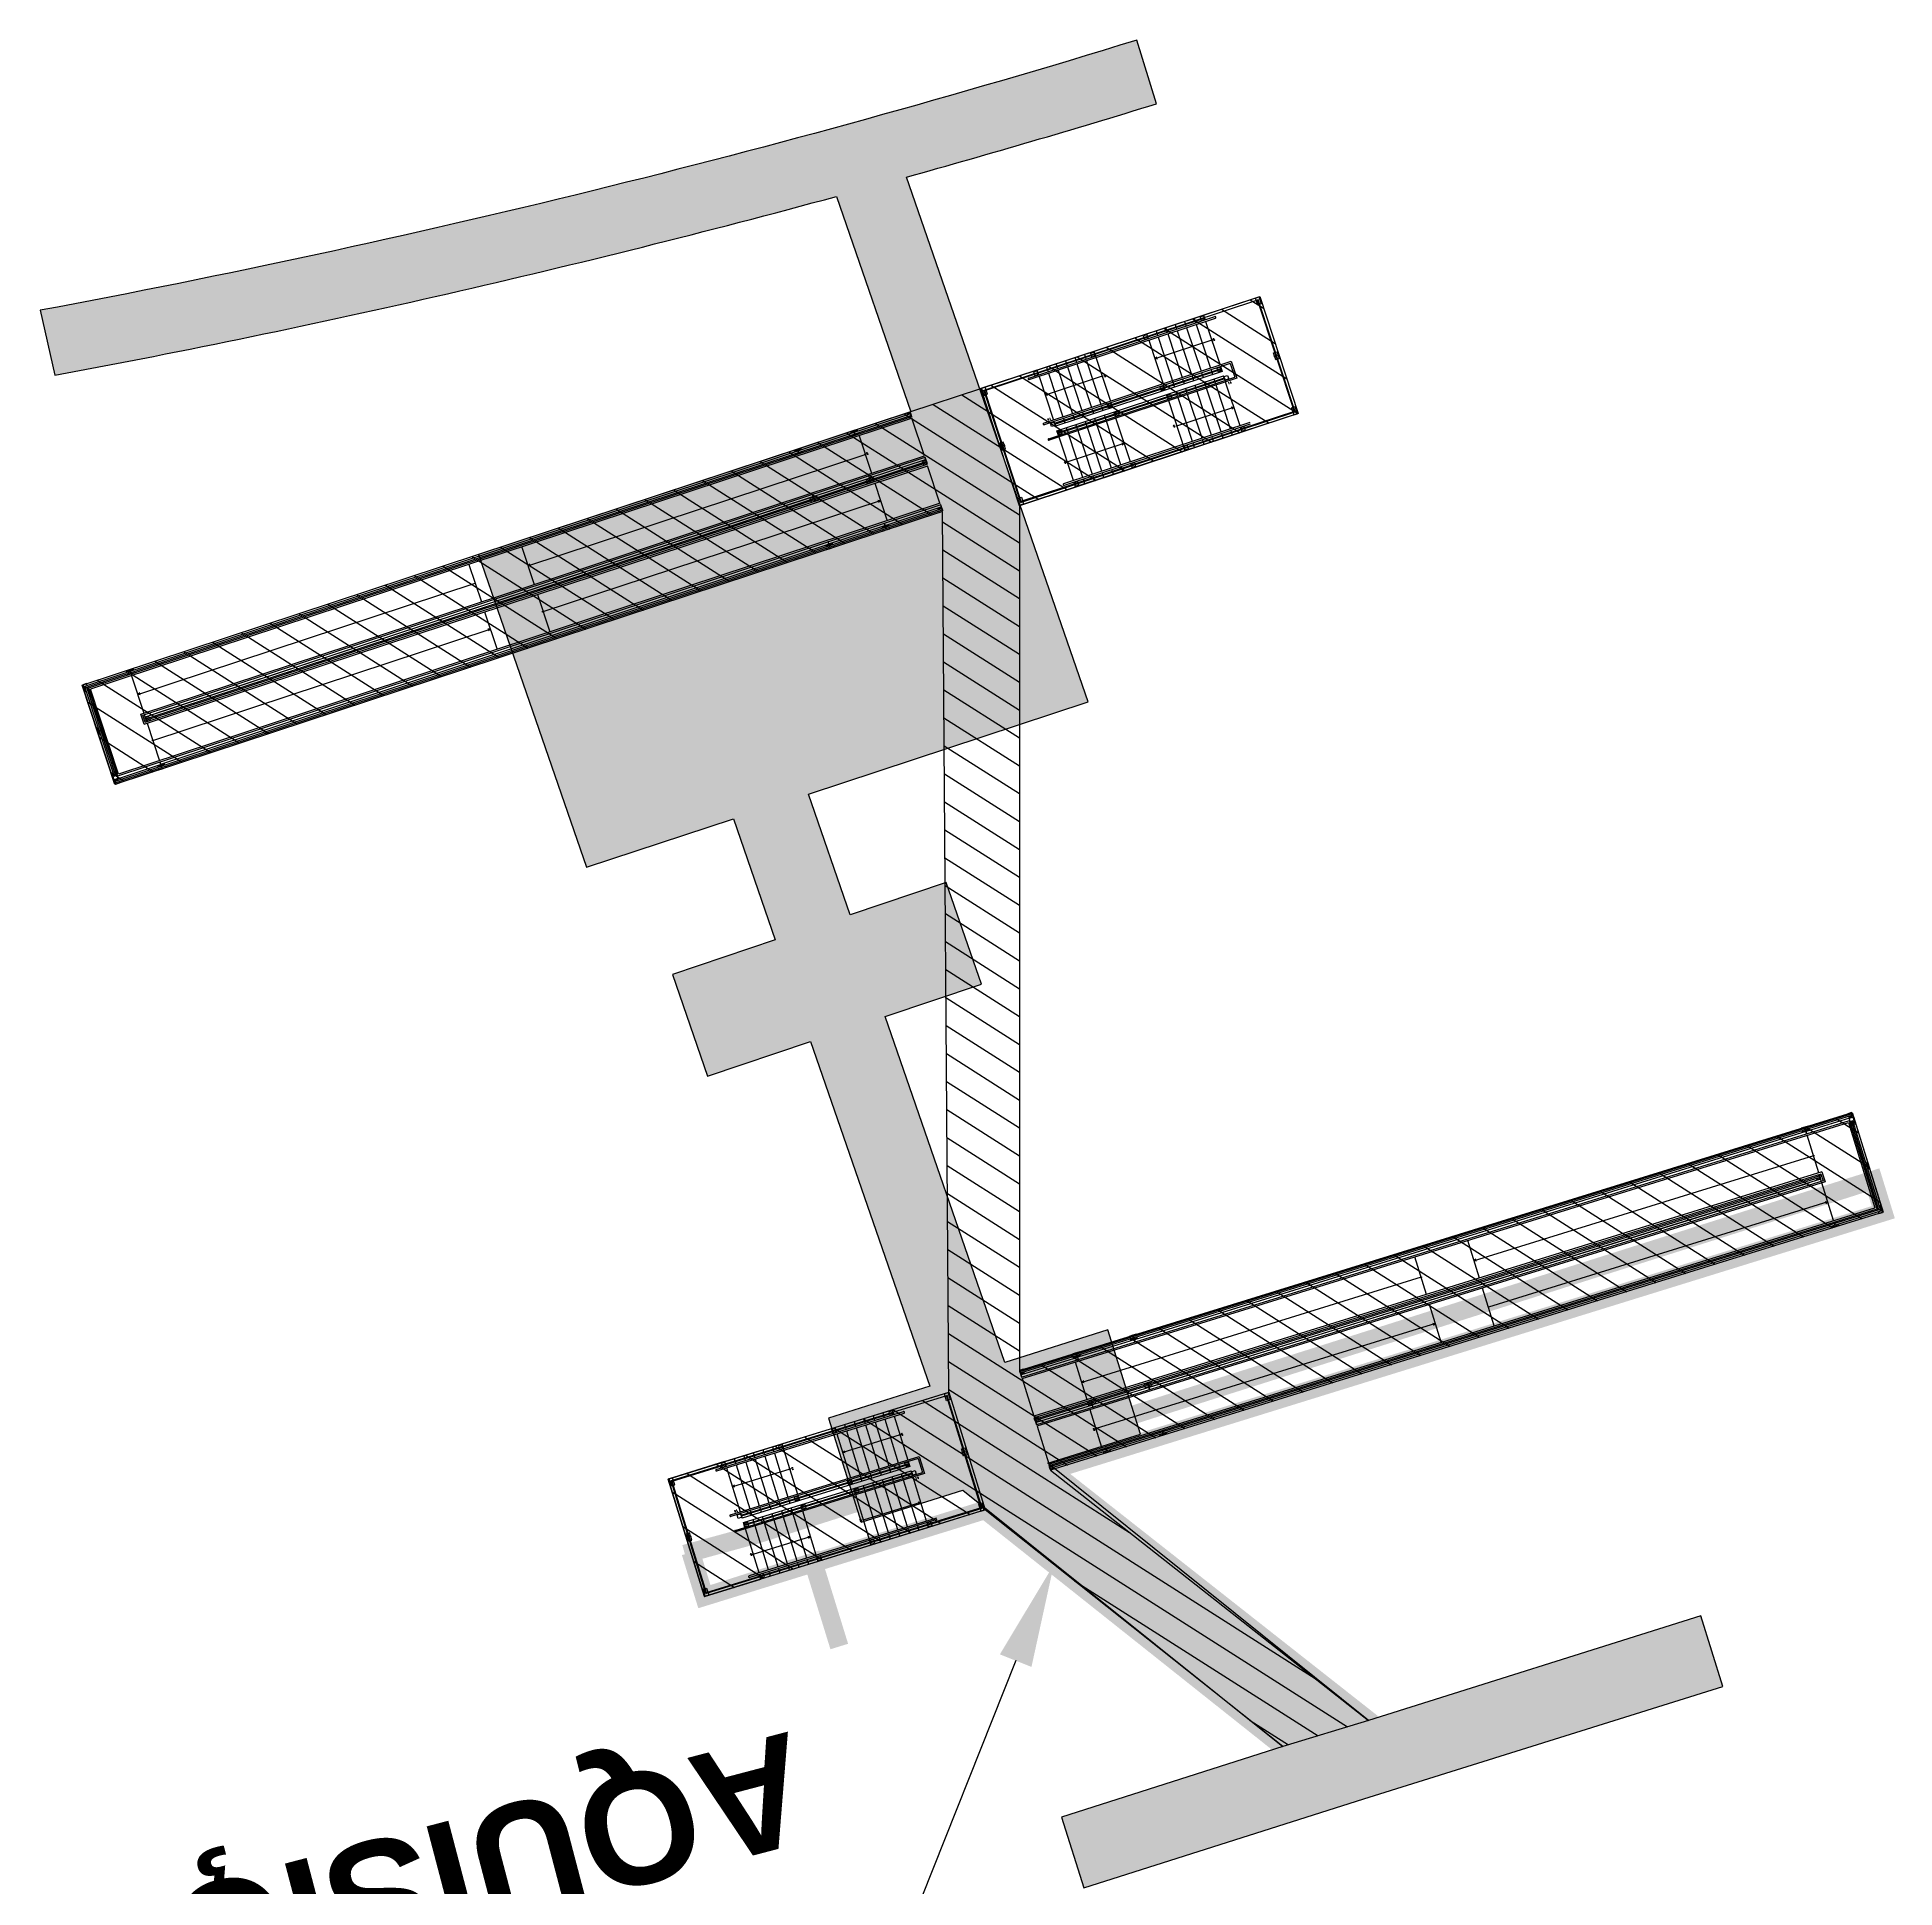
# Model space of a CAD drawing. Header units: metres. Extents: x 292198 to 326394, y 7397335 to 7462838.
# Drawn here: x 292238.4 to 292288.6, y 7462788 to 7462838 of the extents above; entities that cross this region are included whole.
import ezdxf
from ezdxf import colors
from ezdxf.entities.mleader import LeaderData, LeaderLine
from ezdxf.math import Vec2, Vec3

# ---------------------------------------------------------------- set-up
doc = ezdxf.new("R2010")
doc.units = ezdxf.units.M
doc.layers.get('0').update_dxf_attribs({"color": 5})
for name, color, linetype in [('_PASSARELA A CONSTRUIR', 230, 'Continuous'), ('_PASSARELA EXISTENTE', 50, 'Continuous'), ('_TEXTOS PASSARELAS', 2, 'Continuous'), ('_ÁREAA DE AQUISIÇÃO', 2, 'Continuous'), ('ARQ-ALV-BXA', 7, 'Continuous'), ('ARQ-AUX', 1, 'Continuous'), ('ARQ-AUX-02', 7, 'Continuous'), ('ARQ-TXT-QDA', 2, 'Continuous')]:
    doc.layers.add(name, color=color, linetype=linetype)
doc.styles.add('ARIAL', font='arial.ttf')
doc.styles.add('Cota', font='romans.shx')

# ---------------------------------------------------------------- blocks, each defined once
blk = doc.blocks.new('A$C0FA2317C')
at = {"layer": 'ARQ-AUX'}
h = blk.add_hatch(color=230, dxfattribs=at)
edge = h.paths.add_edge_path()
edge.add_arc((11.10958081161152, 2.01718329432947), 0.01359926396980882, 180, 540, ccw=False)
h = blk.add_hatch(color=230, dxfattribs=at)
edge = h.paths.add_edge_path()
edge.add_arc((22.20958081055642, 2.017183284632665), 0.01359926396980882, 180, 540, ccw=False)
h = blk.add_hatch(color=230, dxfattribs=at)
edge = h.paths.add_edge_path()
edge.add_arc((1.50958081067256, 0.7113523107748279), 0.01359926396980882, 180, 540, ccw=False)
at = {"layer": 'ARQ-ALV-BXA', "color": 230, "ltscale": 5}
for p, q in [((1.599991101804335, 2.700000067598921), (0.00958039382021525, 2.700000067598921)), ((3.199991101897467, 2.700000067598921), (1.609516101689223, 2.700000067598921)), ((22.20481789256655, 2.700000067598921), (3.209516101782356, 2.700000067598921)), ((23.55958039737516, 2.700000067598921), (22.21434289245144, 2.700000067598921)), ((23.55958039202005, 7.393191481241956e-08), (23.55958039760799, 2.700000072255534)), ((23.55958039202005, 7.20692696631886e-08), (23.55958039760799, 2.700000068530244)), ((1.599991101804335, 1.350000067040128), (0.009531777152005816, 1.35000006797145)), ((3.199991101897467, 1.350000066108805), (1.609516101689223, 1.350000067040128)), ((22.20481789256655, 1.35000006424616), (3.209516101782356, 1.350000065177483)), ((21.86758039337792, 1.350000069834095), (3.225753601906035, 1.350000069834095)), ((23.55958039202005, 7.48846105125267e-08), (0.004769278024468804, 7.393191481241956e-08))]:
    blk.add_line(p, q, dxfattribs=at)
at = {"layer": 'ARQ-ALV-BXA', "color": 230, "ltscale": 10}
for p, q in [((1.509580394138538, 1.529450787588758), (1.509580395069861, 2.595550306498808)), ((11.10958039414618, 1.529450787588758), (11.1095803950775, 2.595550306498808)), ((12.60958039414618, 1.529450787588758), (12.6095803950775, 2.595550306498808)), ((22.20958039309107, 1.529450787588758), (22.2095803940224, 2.595550306498808)), ((1.509580393440046, 0.1794507926178994), (1.509580393905708, 1.245550310596627)), ((11.10958039344769, 0.1794507926178994), (11.10958039391335, 1.245550310596627)), ((12.60958039344769, 0.1794507926178994), (12.60958039391335, 1.245550310596627)), ((22.20958039239258, 0.1794507926178994), (22.20958039285824, 1.245550310596627))]:
    blk.add_line(p, q, dxfattribs=at)
for points in [[(0.004769278024468804, 2.59555030743013), (0.004769277558807516, 1.52945078852008)], [(0.004769277558807516, 1.245550309665305), (0.004769277093146229, 0.1794507926178994)], [(0.004769277093146229, 0.02500031365434552), (0.004769277093146229, 7.393191481241956e-08)]]:
    blk.add_lwpolyline(points, dxfattribs=at)
at = {"layer": 'ARQ-AUX', "color": 230}
for points in [[(0.1047692771862785, 2.795000307619375), (0.1047692771862785, 2.825000307880146), (6.777267117286101e-06, 2.825000307880146), (6.777267117286101e-06, 2.795000307619375)], [(0.009531777152005816, 2.725000307321352), (0.1047692771862785, 2.725000307321352), (0.1047692771862785, 2.755000307582122)], [(1.609516101689223, 2.825000307880146), (1.504753601770062, 2.825000307880146), (1.504753601770062, 2.795000307619375)], [(1.504753601770062, 2.755000307582122), (1.504753601770062, 2.725000307321352), (1.599991101804335, 2.725000307321352)], [(1.704753601723496, 2.795000307619375), (1.704753601723496, 2.825000307880146), (1.609516101689223, 2.825000307880146)], [(1.609516101689223, 2.725000307321352), (1.704753601723496, 2.725000307321352), (1.704753601723496, 2.755000307582122)], [(3.209516101782356, 2.825000307880146), (3.104753601863194, 2.825000307880146), (3.104753601863194, 2.795000307619375)], [(3.104753601863194, 2.755000307582122), (3.104753601863194, 2.725000307321352), (3.199991101897467, 2.725000307321352)], [(3.304753601816628, 2.795000307619375), (3.304753601816628, 2.825000307880146), (3.209516101782356, 2.825000307880146)], [(3.209516101782356, 2.725000307321352), (3.304753601816628, 2.725000307321352), (3.304753601816628, 2.755000307582122)], [(22.21434289245144, 2.825000307880146), (22.10958039253228, 2.825000307880146), (22.10958039253228, 2.795000307619375)], [(22.10958039253228, 2.755000307582122), (22.10958039253228, 2.725000307321352), (22.20481789256655, 2.725000307321352)], [(22.30958039248571, 2.795000307619375), (22.30958039248571, 2.825000307880146), (22.21434289245144, 2.825000307880146)], [(22.21434289245144, 2.725000307321352), (22.30958039248571, 2.725000307321352), (22.30958039248571, 2.755000307582122)], [(23.53457873319485, 2.72500031011532), (23.53457873342768, 2.825000311605436), (23.42981623350852, 2.825000311605436), (23.42981623350852, 2.795000307619375)], [(23.42981623350852, 2.755000307582122), (23.42981623350852, 2.725000311046642), (23.53457873319485, 2.72500031011532)], [(23.46457873312966, 2.499999917469722), (23.43457873286889, 2.499999917469722), (23.43457873286889, 2.699999916724664), (23.53457873342768, 2.699999916724664), (23.53457873342768, 2.499999917469722), (23.50457873316691, 2.499999917469722)], [(1.572576364387714, 2.044817516280318), (1.509580389249095, 2.017183283975328)], [(11.10958039382012, 2.017183288269962), (1.509580394564637, 2.017183285125611)], [(1.572576364387714, 1.989549051670338), (1.509580389249095, 2.017183283975328)], [(12.66776524804072, 2.044817516937655), (12.6047692729021, 2.017183284632665)], [(12.66776524804072, 1.989549052327675), (12.6047692729021, 2.017183284632665)], [(22.20958080706396, 2.017183292083246), (12.60958039382012, 2.017183288761316)], [(0.1047692771862785, 1.445000309854549), (0.1047692771862785, 1.47500031011532), (0.009531777152005816, 1.47500031011532)], [(0.009531777152005816, 1.375000309556526), (0.1047692771862785, 1.375000309556526), (0.1047692771862785, 1.405000309817297)], [(1.599991101804335, 1.47500031011532), (1.504753601770062, 1.47500031011532), (1.504753601770062, 1.445000309854549)], [(1.504753601770062, 1.405000309817297), (1.504753601770062, 1.375000309556526), (1.599991101804335, 1.375000309556526)], [(1.704753601723496, 1.445000309854549), (1.704753601723496, 1.47500031011532), (1.609516101689223, 1.47500031011532)], [(1.609516101689223, 1.375000309556526), (1.704753601723496, 1.375000309556526), (1.704753601723496, 1.405000309817297)], [(3.199991101897467, 1.47500031011532), (3.104753601863194, 1.47500031011532), (3.104753601863194, 1.445000309854549)], [(3.104753601863194, 1.405000309817297), (3.104753601863194, 1.375000309556526), (3.199991101897467, 1.375000309556526)], [(3.304753601816628, 1.445000309854549), (3.304753601816628, 1.47500031011532), (3.209516101782356, 1.47500031011532)], [(3.209516101782356, 1.375000309556526), (3.304753601816628, 1.375000309556526), (3.304753601816628, 1.405000309817297)], [(22.20481789256655, 1.47500031011532), (22.10958039253228, 1.47500031011532), (22.10958039253228, 1.445000309854549)], [(22.10958039253228, 1.405000309817297), (22.10958039253228, 1.375000309556526), (22.20481789256655, 1.375000309556526)], [(23.43457873286889, 1.32976257836799), (23.43457873286889, 1.425000558033389), (23.46457873312966, 1.425000558033389)], [(23.46457873312966, 1.225000558778447), (23.43457873286889, 1.225000558778447), (23.43457873286889, 1.320238057881397)], [(23.50457873316691, 1.425000558033389), (23.53457873342768, 1.425000558033389), (23.53457873342768, 1.225000558778447), (23.50457873316691, 1.225000558778447)], [(11.10958039382012, 0.7113523152454491), (1.509580393672422, 0.7113523183897996)], [(11.04658441856827, 0.7389865437371554), (11.10958039370689, 0.7113523114321652)], [(11.04658441856827, 0.6837180791271749), (11.10958039370689, 0.7113523114321652)], [(22.20958081241906, 0.7113523114321652), (12.60958039382012, 0.7113523147540946)], [(22.14658441748679, 0.7389865437371554), (22.20958039262541, 0.7113523114321652)], [(22.14658441748679, 0.6837180791271749), (22.20958039262541, 0.7113523114321652)], [(6.777267117286101e-06, 0.05500031391511584), (6.777267117286101e-06, 0.02500031365434552), (0.1047692771862785, 0.02500031365434552), (0.1047692771862785, 0.05500028876940632)], [(0.1047692771862785, 0.09500123130510474), (0.1047692771862785, 0.1250003142131391), (0.009531777152005816, 0.1250003142131391)], [(1.599991101804335, 0.1250003142131391), (1.504753601770062, 0.1250003142131391), (1.504753601770062, 0.09500063525865698)], [(1.504753601770062, 0.05499991717169905), (1.504753601770062, 0.02500031365434552), (1.609516101689223, 0.02500031365434552)], [(1.704753601723496, 0.0950005505083027), (1.704753601723496, 0.1250003142131391), (1.609516101689223, 0.1250003142131391)], [(1.609516101689223, 0.02500031365434552), (1.704753601723496, 0.02500031365434552), (1.704753601723496, 0.0549998640863123)], [(3.199991101897467, 0.1250003142131391), (3.104753601863194, 0.1250003142131391), (3.104753601863194, 0.09499995353053237)], [(3.104753601863194, 0.05499949155728245), (3.104753601863194, 0.02500031365434552), (3.209516101782356, 0.02500031365434552)], [(3.304753601816628, 0.09499986878017808), (3.304753601816628, 0.1250003142131391), (3.209516101782356, 0.1250003142131391)], [(3.209516101782356, 0.02500031365434552), (3.304753601816628, 0.02500031365434552), (3.304753601816628, 0.0549994384718957)], [(22.20481789256655, 0.1250003142131391), (22.10958039253228, 0.1250003142131391), (22.10958039253228, 0.09499927273373032)], [(22.10958039253228, 0.05499906687418843), (22.10958039253228, 0.02500031365434552), (22.21434289245144, 0.02500031365434552)], [(22.30958039248571, 0.09499918705205346), (22.30958039248571, 0.1250003142131391), (22.21434289245144, 0.1250003142131391)], [(22.21434289245144, 0.02500031365434552), (22.30958039248571, 0.02500031365434552), (22.30958039248571, 0.05499901378880168)], [(23.43457873286889, 0.05523787474612618), (23.43457873286889, -1.048820195137523e-07), (23.53457873342768, -1.048820195137523e-07), (23.53457873342768, 0.1999998943729224), (23.50457873316691, 0.1999998943729224)], [(23.46457873312966, 0.1999998943729224), (23.43457873286889, 0.1999998943729224), (23.43457873286889, 0.09499869531373406)]]:
    blk.add_lwpolyline(points, dxfattribs=at)
for points in [[(0.00958039382021525, 2.755000307582122), (6.777267117286101e-06, 2.755000307582122), (6.777267117286101e-06, 2.640000307358605), (0.00958039382021525, 2.640000307358605)], [(1.609564718357433, 2.755000307582122), (1.599991101804335, 2.755000307582122), (1.599991101804335, 2.640000307358605), (1.609564718357433, 2.640000307358605)], [(3.209564718450565, 2.755000307582122), (3.199991101897467, 2.755000307582122), (3.199991101897467, 2.640000307358605), (3.209564718450565, 2.640000307358605)], [(22.21439150911965, 2.755000307582122), (22.20481789256655, 2.755000307582122), (22.20481789256655, 2.640000307358605), (22.21439150911965, 2.640000307358605)], [(0.00958039382021525, 1.445001268185479), (6.777267117286101e-06, 1.445001268185479), (6.777267117286101e-06, 1.485000788591606), (0.00958039382021525, 1.485000788591606)], [(0.00958039382021525, 1.405000309817297), (6.777267117286101e-06, 1.405000309817297), (6.777267117286101e-06, 1.290000309593779), (0.00958039382021525, 1.290000309593779)], [(1.609564718357433, 1.445001268185479), (1.599991101804335, 1.445001268185479), (1.599991101804335, 1.485000788591606), (1.609564718357433, 1.485000788591606)], [(1.609564718357433, 1.405000309817297), (1.599991101804335, 1.405000309817297), (1.599991101804335, 1.290000309593779), (1.609564718357433, 1.290000309593779)], [(3.209564718450565, 1.445001268185479), (3.199991101897467, 1.445001268185479), (3.199991101897467, 1.485000788591606), (3.209564718450565, 1.485000788591606)], [(3.209564718450565, 1.405000309817297), (3.199991101897467, 1.405000309817297), (3.199991101897467, 1.290000309593779), (3.209564718450565, 1.290000309593779)], [(22.21439150911965, 1.445001268185479), (22.20481789256655, 1.445001268185479), (22.20481789256655, 1.485000788591606), (22.21439150911965, 1.485000788591606)], [(22.21439150911965, 1.405000309817297), (22.20481789256655, 1.405000309817297), (22.20481789256655, 1.290000309593779), (22.21439150911965, 1.290000309593779)], [(23.4245787330924, 1.32976257836799), (23.46457873312966, 1.32976257836799), (23.46457873312966, 1.320237579181594), (23.4245787330924, 1.320237579181594)], [(0.00958039382021525, 0.09500127228329802), (6.777267117286101e-06, 0.09500127228329802), (6.777267117286101e-06, 0.135000792689425), (0.00958039382021525, 0.135000792689425)], [(1.609564718357433, 0.09500127228329802), (1.599991101804335, 0.09500127228329802), (1.599991101804335, 0.135000792689425), (1.609564718357433, 0.135000792689425)], [(3.209564718450565, 0.09500127228329802), (3.199991101897467, 0.09500127228329802), (3.199991101897467, 0.135000792689425), (3.209564718450565, 0.135000792689425)], [(22.21439150911965, 0.09500127228329802), (22.20481789256655, 0.09500127228329802), (22.20481789256655, 0.135000792689425), (22.21439150911965, 0.135000792689425)]]:
    blk.add_lwpolyline(points, close=True, dxfattribs=at)
for centre in [(11.10958081161152, 2.01718329432947), (22.20958081055642, 2.017183284632665), (1.50958081067256, 0.7113523107748279)]:
    blk.add_circle(centre, 0.01359926396980882, dxfattribs=at)
at = {"layer": 'ARQ-AUX-02', "color": 230}
for p, q in [((6.777267117286101e-06, 2.640000307358605), (23.4245787330924, 2.640000307358605)), ((6.777267117286101e-06, 2.59555030743013), (23.38012873316393, 2.59555030743013)), ((23.4245787330924, 0.134998695350987), (23.4245787330924, 2.63999975229035)), ((23.46457873312966, 0.09499869531373406), (23.46457873312966, 2.604761937059266)), ((23.50457873316691, 0.05499869620780373), (23.50457873316691, 2.604762416690392)), ((22.29879289241717, 1.52945078852008), (1.091373633244075e-05, 1.52945078852008)), ((22.29879289241717, 1.52945078852008), (22.29879289241717, 1.245550309665305)), ((22.25434289248869, 1.290000309593779), (-1.848347892519087e-07, 1.290000309593779)), ((22.25434289248869, 1.485000788591606), (8.853417966747656e-06, 1.485000788591606)), ((22.29879289241717, 1.245550309665305), (8.853417966747656e-06, 1.245550309665305)), ((22.25434289248869, 1.485000788591606), (22.25434289248869, 1.290000309593779)), ((6.777267117286101e-06, 0.1794507926178994), (23.38012873316393, 0.1794507926178994)), ((6.777267117286101e-06, 0.135000792689425), (23.4245787330924, 0.135000792689425))]:
    blk.add_line(p, q, dxfattribs=at)
for points in [[(0.009531777152005816, 2.755000307582122), (6.777267117286101e-06, 2.755000307582122), (6.777267117286101e-06, 2.795000307619375), (0.009531777152005816, 2.795000307619375)], [(1.609516101689223, 2.755000307582122), (1.599991101804335, 2.755000307582122), (1.599991101804335, 2.795000307619375), (1.609516101689223, 2.795000307619375)], [(3.209516101782356, 2.755000307582122), (3.199991101897467, 2.755000307582122), (3.199991101897467, 2.795000307619375), (3.209516101782356, 2.795000307619375)], [(22.21434289245144, 2.755000307582122), (22.20481789256655, 2.755000307582122), (22.20481789256655, 2.795000307619375), (22.21434289245144, 2.795000307619375)], [(23.46457873312966, 2.604762416690392), (23.46457873312966, 2.595237416572672), (23.50457873316691, 2.595237416572672), (23.50457873316691, 2.604762416690392)], [(23.53457873342768, 2.755000311307413), (23.52505373354279, 2.755000311307413), (23.52505373354279, 2.795000311344666), (23.53457873342768, 2.795000311344666)], [(0.009531777152005816, 1.405000309817297), (6.777267117286101e-06, 1.405000309817297), (6.777267117286101e-06, 1.445000309854549), (0.009531777152005816, 1.445000309854549)], [(1.609516101689223, 1.405000309817297), (1.599991101804335, 1.405000309817297), (1.599991101804335, 1.445000309854549), (1.609516101689223, 1.445000309854549)], [(3.209516101782356, 1.405000309817297), (3.199991101897467, 1.405000309817297), (3.199991101897467, 1.445000309854549), (3.209516101782356, 1.445000309854549)], [(22.21434289245144, 1.405000309817297), (22.20481789256655, 1.405000309817297), (22.20481789256655, 1.445000309854549), (22.21434289245144, 1.445000309854549)], [(23.46457873312966, 1.329763057999116), (23.46457873312966, 1.320238057881397), (23.50457873316691, 1.320238057881397), (23.50457873316691, 1.329763057999116)], [(0.009531777152005816, 0.05500031391511584), (6.777267117286101e-06, 0.05500031391511584), (6.777267117286101e-06, 0.09500031395236874), (0.009531777152005816, 0.09500031395236874)], [(1.609516101689223, 0.05500031391511584), (1.599991101804335, 0.05500031391511584), (1.599991101804335, 0.09500031395236874), (1.609516101689223, 0.09500031395236874)], [(3.209516101782356, 0.05500031391511584), (3.199991101897467, 0.05500031391511584), (3.199991101897467, 0.09500031395236874), (3.209516101782356, 0.09500031395236874)], [(22.21434289245144, 0.05500031391511584), (22.20481789256655, 0.05500031391511584), (22.20481789256655, 0.09500031395236874), (22.21434289245144, 0.09500031395236874)], [(23.46457873312966, 0.09523739515225316), (23.46457873312966, 0.1047623952699723), (23.50457873316691, 0.1047623952699723), (23.50457873316691, 0.09523739515225316)], [(23.49505373328202, 0.09523787478337908), (23.50457873316691, 0.09523787478337908), (23.50457873316691, 0.05523787474612618), (23.49505373328202, 0.05523787474612618)]]:
    blk.add_lwpolyline(points, close=True, dxfattribs=at)
for points in [[(0.00958039382021525, 2.795000307619375), (23.52505373354279, 2.795000307619375)], [(0.00958039382021525, 2.755000307582122), (23.52505373354279, 2.755000307582122)], [(23.38012873316393, 2.595550150036615), (23.38012873316393, 0.1794503837672892)], [(23.4245787330924, 2.63999975229035), (23.4245787330924, 0.134998695350987)], [(0.009531777152005816, 1.445000309854549), (22.20481789256655, 1.445000309854549)], [(22.20481789256655, 1.405000309817297), (0.00958039382021525, 1.405000309817297)], [(23.46457873312966, 0.09499869531373406), (0.00958039382021525, 0.09500127228329802)], [(0.00958039382021525, 0.05500031391511584), (23.50457873316691, 0.05499869620780373)]]:
    blk.add_lwpolyline(points, dxfattribs=at)
at = {"layer": 'ARQ-TXT-QDA', "color": 230, "insert": (1.476314771107354, 0.735211011653746), "char_height": 0.06, "attachment_point": 3, "rotation": 1.689990950028177e-06, "style": 'Cota'}
blk.add_mtext_dynamic_manual_height_columns('S', width=0.2059347245154504, gutter_width=1, heights=[0], dxfattribs=at)
blk = doc.blocks.new('A$C2B945DDC')
at = {"layer": 'ARQ-AUX'}
h = blk.add_hatch(color=230, dxfattribs=at)
edge = h.paths.add_edge_path()
edge.add_arc((3.21999956119862, 2.624048546196718), 0.01359926396980882, 360, 720, ccw=False)
h = blk.add_hatch(color=230, dxfattribs=at)
edge = h.paths.add_edge_path()
edge.add_arc((6.33999956177604, 2.624048521982331), 0.01359926396980882, 360, 720, ccw=False)
h = blk.add_hatch(color=230, dxfattribs=at)
edge = h.paths.add_edge_path()
edge.add_arc((1.59999443208153, 0.7196497310774248), 0.01359926396980882, 180, 540, ccw=False)
h = blk.add_hatch(color=230, dxfattribs=at)
edge = h.paths.add_edge_path()
edge.add_arc((4.71999443265895, 0.7196497068630379), 0.01359926396980882, 180, 540, ccw=False)
at = {"color": 230, "ltscale": 20}
for centre, start, end in [((1.322268380048627, 3.177097100638775), 89.9870054779165, 270.0129945220314), ((6.617763268945055, 3.177097052781392), 269.9870054779165, 90.0129945220314), ((1.322242163872033, 1.891546791295923), 89.9870054779165, 270.0129945220314), ((1.32221575309859, 1.452148325967983), 89.98700547794255, 270.0129945220575), ((1.32221575309859, 0.1665980650516303), 89.98700547794255, 270.0129945220575)]:
    blk.add_arc(centre, 0.022223456568355, start, end, dxfattribs=at)
at = {"layer": 'ARQ-ALV-BXA', "color": 230, "ltscale": 10}
for points in [[(1.599999899116483, 3.334323282062542), (-9.93391040537972e-08, 3.334320200521233), (6.304389444267144e-06, 0.009371889455906057), (1.600005692274863, 0.009371883936864833)], [(1.599999891577681, 3.334323356568348), (1.599999892043343, 3.199323644570541)], [(1.599999892276173, 3.154873644642066), (1.599999895768633, 1.913773335225414)], [(1.600000503689444, 3.334323282062542), (6.339999893896675, 3.334323282062542), (6.339999893359618, 3.199323480087742)], [(1.869999891130647, 3.334323351911735), (1.869999891363477, 3.269323644645056)], [(1.869999891363477, 3.249323645539107), (1.869999891596308, 3.199323644570541)], [(1.869999891829139, 3.154873644642066), (1.869999895787259, 1.913773335225414)], [(2.139999891614934, 3.334323348186444), (2.139999891847765, 3.269323644645056)], [(2.139999891847765, 3.249323645539107), (2.139999892080596, 3.199323644570541)], [(2.139999892313426, 3.154873644642066), (2.139999896038717, 1.913773335225414)], [(2.409999891167899, 3.334323343529832), (2.40999989140073, 3.269323644645056)], [(2.40999989140073, 3.249323645539107), (2.409999891633561, 3.199323644570541)], [(2.409999891866391, 3.154873644642066), (2.409999895824512, 1.913773335225414)], [(2.679999891652187, 3.334323338873219), (2.679999891885018, 3.269323644645056)], [(2.679999891885018, 3.249323645539107), (2.679999892117849, 3.199323644570541)], [(2.679999892350679, 3.154873644642066), (2.679999896075969, 1.913773335225414)], [(2.949999891205152, 3.334323334216606), (2.949999891437983, 3.269323644645056)], [(2.949999891437983, 3.249323645539107), (2.949999891670814, 3.199323644570541)], [(2.949999891903644, 3.154873644642066), (2.949999895861765, 1.913773335225414)], [(3.21999989168944, 3.334323329559993), (3.219999895880392, 1.913773335225414)], [(4.719999892155101, 3.334323304414283), (4.719999892620763, 3.199323644570541)], [(4.719999892853593, 3.154873644642066), (4.719999896811714, 1.913773335225414)], [(4.989999892173728, 3.334323299757671), (4.989999892406559, 3.269323644645056)], [(4.989999892406559, 3.249323645539107), (4.989999892639389, 3.199323644570541)], [(4.98999989287222, 3.154873644642066), (4.989999897063171, 1.734323662414681)], [(5.259999892192354, 3.33432329603238), (5.259999892425185, 3.269323644645056)], [(5.259999892425185, 3.249323645539107), (5.259999892658016, 3.199323644570541)], [(5.259999892890846, 3.154873644642066), (5.259999896616137, 1.913773335225414)], [(5.529999892210981, 3.334323291375767), (5.529999892443811, 3.269323644645056)], [(5.529999892443811, 3.249323645539107), (5.529999892676642, 3.199323644570541)], [(5.529999892909473, 3.154873644642066), (5.529999896634763, 1.913773335225414)], [(5.799999891763946, 3.334323286719155), (5.799999891996777, 3.269323644645056)], [(5.799999891996777, 3.249323645539107), (5.799999892229607, 3.199323644570541)], [(5.799999892462438, 3.154873644642066), (5.799999896420559, 1.913773335225414)], [(6.069999892248234, 3.334323282062542), (6.069999892481064, 3.269323644645056)], [(6.069999892481064, 3.249323645539107), (6.069999892713895, 3.199323644570541)], [(6.069999892946726, 3.154873644642066), (6.069999896672016, 1.913773335225414)], [(6.339999893182721, 3.154873599295115), (6.339999889240062, 1.913773335225414)], [(1.599994104850339, 1.474374917762816), (1.599994105316, 1.609374575743914)], [(1.599994105316, 1.609374575743914), (6.339993490168126, 1.609374575743914)], [(1.599999896001464, 1.86932333529694), (1.599999896467125, 1.734323623299133)], [(6.33999988854157, 1.734323677315842), (1.600000503689444, 1.734323677315842)], [(1.869994096952723, 1.544374917837331), (1.869994096719893, 1.609374578537881)], [(1.869994097185554, 1.474374917762816), (1.869994096952723, 1.524374918731382)], [(1.869999895787259, 1.86932333529694), (1.86999989602009, 1.819323334328374)], [(1.869999896252921, 1.799323335222425), (1.869999896485751, 1.734323627024423)], [(2.13999409697135, 1.544374917837331), (2.139994096738519, 1.609374582263172)], [(2.139994097437011, 1.474374917762816), (2.13999409720418, 1.524374918731382)], [(2.139999896038717, 1.86932333529694), (2.139999896271547, 1.819323334328374)], [(2.139999896271547, 1.799323335222425), (2.139999896504378, 1.734323629818391)], [(2.409994096989976, 1.544374917837331), (2.409994096757146, 1.609374585057139)], [(2.409994097222807, 1.474374917762816), (2.409994096989976, 1.524374918731382)], [(2.409999895824512, 1.86932333529694), (2.409999896057343, 1.819323334328374)], [(2.409999896290174, 1.799323335222425), (2.409999896523004, 1.734323632612359)], [(2.679994097008603, 1.544374917837331), (2.679994096775772, 1.609374587851107)], [(2.679994097241433, 1.474374917762816), (2.679994097008603, 1.524374918731382)], [(2.679999896075969, 1.86932333529694), (2.6799998963088, 1.819323334328374)], [(2.6799998963088, 1.799323335222425), (2.679999896541631, 1.734323636337649)], [(2.94999410098535, 0.1888246084176899), (2.949994096794399, 1.609374590645075)], [(2.949999895861765, 1.86932333529694), (2.949999896094596, 1.819323334328374)], [(2.949999896327427, 1.799323335222425), (2.949999896560257, 1.734323639131617)], [(3.219994096813025, 1.474374917762816), (3.219994096347364, 1.609374594370365)], [(3.219999896113222, 1.86932333529694), (3.219999896578884, 1.734323641925585)], [(4.719994097744348, 1.474374917762816), (4.719994097278686, 1.609374611134172)], [(4.719999897044545, 1.86932333529694), (4.719999897510206, 1.734323658689391)], [(4.989994097530143, 1.544374917837331), (4.989994097297313, 1.609374613928139)], [(4.989994097995805, 1.474374917762816), (4.989994097762974, 1.524374918731382)], [(5.25999409754877, 1.544374917837331), (5.259994097315939, 1.609374616722107)], [(5.2599940977816, 1.474374917762816), (5.25999409754877, 1.524374918731382)], [(5.259999896616137, 1.86932333529694), (5.259999896848967, 1.819323334328374)], [(5.259999896848967, 1.799323335222425), (5.259999897081798, 1.734323665208649)], [(5.529994097567396, 1.544374917837331), (5.529994097334566, 1.609374620447397)], [(5.529994098033058, 1.474374917762816), (5.529994097800227, 1.524374918731382)], [(5.529999896634763, 1.86932333529694), (5.529999896867594, 1.819323334328374)], [(5.529999896867594, 1.799323335222425), (5.529999897100424, 1.734323668002617)], [(5.799994097586023, 1.544374917837331), (5.799994097353192, 1.609374623241365)], [(5.799994097818853, 1.474374917762816), (5.799994097586023, 1.524374918731382)], [(5.799999896420559, 1.86932333529694), (5.799999896653389, 1.819323334328374)], [(5.79999989688622, 1.799323335222425), (5.799999897119051, 1.734323670796584)], [(6.069994097604649, 1.544374917837331), (6.069994097371818, 1.609374626035333)], [(6.06999409807031, 1.474374917762816), (6.06999409783748, 1.524374918731382)], [(6.069999896672016, 1.86932333529694), (6.069999896904847, 1.819323334328374)], [(6.069999896904847, 1.799323335222425), (6.069999897137677, 1.734323674521875)], [(6.339994097856106, 1.474374917762816), (6.339994097390445, 1.609374629760623)], [(6.339999889007231, 1.86932333529694), (6.33999988854157, 1.734323677315842)], [(1.599994100674849, 0.188824653764641), (1.599994104617508, 1.429924917834342)], [(1.869994100910844, 0.1888246084176899), (1.869994097185554, 1.429924917834342)], [(2.139994101395132, 0.1888246084176899), (2.139994097437011, 1.429924917834342)], [(2.409994100948097, 0.1888246084176899), (2.409994097222807, 1.429924917834342)], [(2.679994100966724, 0.1888246084176899), (2.679994097241433, 1.429924917834342)], [(3.219994101003977, 0.1888246084176899), (3.219994097045856, 1.429924917834342)], [(4.71999410216813, 0.0093749234997631), (4.719994097977178, 1.429924917834342)], [(4.989994101953926, 0.1888246084176899), (4.989994097995805, 1.429924917834342)], [(5.259994101506891, 0.1888246084176899), (5.2599940977816, 1.429924917834342)], [(5.529994101991178, 0.1888246084176899), (5.529994098033058, 1.429924917834342)], [(5.799994101544144, 0.1888246084176899), (5.799994097818853, 1.429924917834342)], [(6.069994102028431, 0.1888246084176899), (6.06999409807031, 1.429924917834342)], [(6.339994101581397, 0.1888246084176899), (6.339994098088937, 1.429924917834342)], [(6.339993490168126, 0.009374970997214405), (1.599994099960895, 0.009374970997214405), (1.599994100497952, 0.1443747729720144)], [(1.869994101376506, 0.09437460752064908), (1.869994101143675, 0.1443746084892155)], [(1.869994101609336, 0.009374970997214405), (1.869994101376506, 0.07437460841470056)], [(2.139994101860793, 0.09437460752064908), (2.139994101627963, 0.1443746084892155)], [(2.139994102093624, 0.009374966340601532), (2.139994101860793, 0.07437460841470056)], [(2.409994101413758, 0.09437460752064908), (2.409994101180928, 0.1443746084892155)], [(2.409994101646589, 0.009374961683988658), (2.409994101413758, 0.07437460841470056)], [(2.679994101432385, 0.09437460752064908), (2.679994101199554, 0.1443746084892155)], [(2.679994101665216, 0.009374957027375785), (2.679994101432385, 0.07437460841470056)], [(2.949994101451011, 0.09437460752064908), (2.949994101218181, 0.1443746084892155)], [(2.949994101683842, 0.009374953302085487), (2.949994101451011, 0.07437460841470056)], [(3.219994101702468, 0.009374948645472614), (3.219994101236807, 0.1443746084892155)], [(4.989994102419587, 0.09437460752064908), (4.989994102186756, 0.1443746084892155)], [(4.989994102652417, 0.009374918843150226), (4.989994102419587, 0.07437460841470056)], [(5.259994101972552, 0.09437460752064908), (5.259994101739721, 0.1443746084892155)], [(5.259994102205383, 0.009374914186537353), (5.259994101972552, 0.07437460841470056)], [(5.52999410245684, 0.09437460752064908), (5.529994102224009, 0.1443746084892155)], [(5.52999410268967, 0.00937490952992448), (5.52999410245684, 0.07437460841470056)], [(5.799994102009805, 0.09437460752064908), (5.799994101776974, 0.1443746084892155)], [(5.799994102242636, 0.009374904873311607), (5.799994102009805, 0.07437460841470056)], [(6.069994102494093, 0.09437460752064908), (6.069994102261262, 0.1443746084892155)], [(6.069994102726923, 0.009374901148021308), (6.069994102494093, 0.07437460841470056)], [(6.339994102279888, 0.009374896491408435), (6.339994101814227, 0.1443746084892155)]]:
    blk.add_lwpolyline(points, dxfattribs=at)
at = {"layer": 'ARQ-AUX', "color": 230}
for points in [[(0.09500675965136907, 3.134320442025), (0.1250067599121394, 3.134320442025), (0.1250067599121394, 3.334320441279942), (0.02500675935334584, 3.334320441279942), (0.02500675935334584, 3.134320442025), (0.05500675961411616, 3.134320442025)], [(1.600000503689444, 3.269323644645056), (1.600000503689444, 3.269323644645056), (1.600000503689444, 3.309323645837139), (1.495238004468774, 3.309323645837139), (1.495238004468774, 3.209323644347023), (1.59047598320285, 3.209323644347023)], [(1.60000001753906, 3.209323644347023), (1.600239203527963, 3.209323644347023)], [(3.219999803912287, 3.269323780618151), (3.219999803912287, 3.269323780618151), (3.219999860024473, 3.309323790192138), (3.115237360570973, 3.309323958761524), (3.115237312375029, 3.269323958500763)], [(3.115237397125384, 3.24932378058088), (3.115237397125384, 3.209323780320119), (3.21047537585946, 3.209323780320119)], [(4.719999799954167, 3.269323786206087), (4.719999799954167, 3.269323786206087), (4.719999856066352, 3.309323795780074), (4.615237356612852, 3.30932396434946), (4.615237308416908, 3.269323964088699)], [(4.615237398056706, 3.249323640882494), (4.615237398056706, 3.209323640621733), (4.710475376790782, 3.209323640621733)], [(6.339999804256877, 3.269323780618151), (6.339999804256877, 3.269323780618151), (6.339999860369062, 3.309323790192138), (6.235237360915562, 3.309323958761524), (6.235237312719619, 3.269323958500763)], [(6.235237397469973, 3.24932365392101), (6.235237397469973, 3.209323653660249), (6.330475376204049, 3.209323653660249)], [(7.844993034903382, 3.134320442025), (7.814993034642612, 3.134320442025), (7.814993034642612, 3.334320441279942), (7.914993035201405, 3.334320441279942), (7.914993035201405, 3.134320442025), (7.884993034940635, 3.134320442025)], [(3.219999977965472, 2.624048530364234), (1.599999977620882, 2.62404853222688)], [(1.662996376744104, 2.65168276453187), (1.600000401605485, 2.62404853222688)], [(1.662996376744104, 2.596414299921889), (1.600000401605485, 2.62404853222688)], [(6.339999978310061, 2.624048514531751), (4.719999977965472, 2.624048516394396)], [(4.782996373829064, 2.651682748699386), (4.720000398690445, 2.624048516394396)], [(4.782996373829064, 2.596414284089406), (4.720000398690445, 2.624048516394396)], [(0.06500731764435841, 1.771849605788475), (0.02500675935334584, 1.771849605788475), (0.02500675935334584, 1.571849606533533), (0.06500739370994779, 1.571849606533533)], [(0.1250067599121394, 1.676611626123076), (0.1250067599121394, 1.771849605788475), (0.08500732118727683, 1.771849605788475)], [(0.08500739773080568, 1.571849606533533), (0.1250067599121394, 1.571849606533533), (0.1250067599121394, 1.667087105636483)], [(1.599999896234294, 1.799323335222425), (1.599999896234294, 1.799323335222425), (1.600000503689444, 1.759323334030341), (1.495238004468774, 1.759323334030341), (1.495238004468774, 1.859323335520457), (1.59047598320285, 1.859323335520457)], [(1.599994105083169, 1.544374917837331), (1.599994105083169, 1.544374917837331), (1.599994097166928, 1.584374927411318), (1.704756596620427, 1.584374927411318), (1.704756596620427, 1.544374927150557)], [(1.704756596387597, 1.524374927113286), (1.704756596387597, 1.484374926852524), (1.609518617653521, 1.484374926852524)], [(3.219999803912287, 1.799323335222425), (3.219999803912287, 1.799323335222425), (3.219999811828529, 1.759323325648438), (3.115237312375029, 1.759323325648438), (3.115237312375029, 1.799323325909199)], [(3.115237397125384, 1.8193231992866), (3.115237397125384, 1.859323199547362), (3.21047537585946, 1.859323199547362)], [(3.21999418901396, 1.544374914112041), (3.21999418901396, 1.544374914112041), (3.219994181097718, 1.584374923686028), (3.324756680551218, 1.584374923686028), (3.324756680551218, 1.544374923425266)], [(3.324756595800864, 1.52437491407477), (3.324756595800864, 1.484374913814008), (3.229518617066788, 1.484374913814008)], [(4.71999980484361, 1.799323338947715), (4.71999980484361, 1.799323338947715), (4.719999812759852, 1.759323329373728), (4.615237313306352, 1.759323329373728), (4.615237313306352, 1.79932332963449)], [(4.615237398056706, 1.819323338984987), (4.615237398056706, 1.859323339245748), (4.710475376790782, 1.859323339245748)], [(4.719994189945282, 1.544374917837331), (4.719994189945282, 1.544374917837331), (4.719994182029041, 1.584374927411318), (4.82475668148254, 1.584374927411318), (4.82475668148254, 1.544374927150557)], [(4.824756596732186, 1.524375053773156), (4.824756596732186, 1.484375053512395), (4.72951861799811, 1.484375053512395)], [(6.235237397469973, 1.819323325946471), (6.235237397469973, 1.859323326207232), (6.330475376204049, 1.859323326207232)], [(6.3399998887744, 1.799323335222425), (6.3399998887744, 1.799323335222425), (6.339999896690642, 1.759323325648438), (6.235237397237142, 1.759323325648438), (6.235237397237142, 1.799323325909199)], [(6.339994097623276, 1.544374917837331), (6.339994097623276, 1.544374917837331), (6.339993490168126, 1.584374919029415), (6.444755989388796, 1.584374919029415), (6.444755989388796, 1.484374917539299), (6.34951801065472, 1.484374917539299)], [(7.814993034642612, 1.676611626123076), (7.814993034642612, 1.771849605788475), (7.854992473367474, 1.771849605788475)], [(7.854992396823945, 1.571849606533533), (7.814993034642612, 1.571849606533533), (7.814993034642612, 1.667087105636483)], [(7.874992476910393, 1.771849605788475), (7.914993035201405, 1.771849605788475), (7.914993035201405, 1.571849606533533), (7.874992400844803, 1.571849606533533)], [(1.599994015547509, 0.7196497385280054), (3.219994015892098, 0.7196497366653603)], [(3.156997620028505, 0.7472839689703505), (3.219993595167125, 0.7196497366653603)], [(3.156997620028505, 0.69201550436037), (3.219993595167125, 0.7196497366653603)], [(4.719994015892098, 0.7196497226955216), (6.339994016236687, 0.7196497208328765)], [(6.276997617113466, 0.7472839531378668), (6.339993592252085, 0.7196497208328765)], [(6.276997617113466, 0.6920154885278862), (6.339993592252085, 0.7196497208328765)], [(0.1250079635406109, 0.07437051173178588), (0.1250079635406109, 0.009371710641971731), (0.0250079629818174, 0.009371710641971731), (0.0250079629818174, 0.2093717098969137), (0.06500790826839875, 0.2093717098969137)], [(0.08500792296263171, 0.2093717098969137), (0.1250079635406109, 0.2093717098969137), (0.1250079635406109, 0.0943705108377344)], [(1.599994189600693, 0.07437447244160467), (1.599994189600693, 0.07437447244160467), (1.599994133488508, 0.03437446286761769), (1.704756632942008, 0.03437429429823169), (1.704756681137951, 0.07437429455899291)], [(1.704756596387597, 0.09437459913874591), (1.704756596387597, 0.1343745993995071), (1.609518617653521, 0.1343745993995071)], [(3.219994193903403, 0.07437446685366922), (3.219994193903403, 0.07437446685366922), (3.219994137791218, 0.03437445727968225), (3.324756637244718, 0.03437428871029624), (3.324756685440661, 0.07437428897105747)], [(3.324756595800864, 0.09437461217726195), (3.324756595800864, 0.1343746124380232), (3.229518617066788, 0.1343746124380232)], [(4.719994189945282, 0.07437447244160467), (4.719994189945282, 0.07437447244160467), (4.719994133833097, 0.03437446286761769), (4.824756633286597, 0.03437429429823169), (4.82475668148254, 0.07437429455899291)], [(4.824756596732186, 0.09437447247887576), (4.824756596732186, 0.134374472739637), (4.72951861799811, 0.134374472739637)], [(6.33999397631851, 0.1343746087127329), (6.339754790329607, 0.1343746087127329)], [(6.339993490168126, 0.07437460841470056), (6.339993490168126, 0.07437460841470056), (6.339993490168126, 0.03437460722261676), (6.444755989388796, 0.03437460722261676), (6.444755989388796, 0.1343746087127329), (6.34951801065472, 0.1343746087127329)], [(7.81499183101414, 0.07437051173178588), (7.81499183101414, 0.009371710641971731), (7.914991831572934, 0.009371710641971731), (7.914991831572934, 0.2093717098969137), (7.874991886286352, 0.2093717098969137)], [(7.854991871592119, 0.2093717098969137), (7.81499183101414, 0.2093717098969137), (7.81499183101414, 0.0943705108377344)]]:
    blk.add_lwpolyline(points, dxfattribs=at)
for points in [[(1.59047598320285, 3.199323644570541), (1.59047598320285, 3.249323645539107), (1.600000982389247, 3.249323645539107), (1.600000982389247, 3.199323644570541)], [(3.21047537585946, 3.199323780543637), (3.21047537585946, 3.24932378058088), (3.220000375045856, 3.24932378058088), (3.220000375045856, 3.199323780543637)], [(4.710475376790782, 3.19932364084525), (4.710475376790782, 3.249323640882494), (4.720000375977179, 3.249323640882494), (4.720000375977179, 3.19932364084525)], [(6.330475376204049, 3.199323653883766), (6.330475376204049, 3.24932365392101), (6.340000375390446, 3.24932365392101), (6.340000375390446, 3.199323653883766)], [(0.135006759688622, 1.676611626123076), (0.09500675965136907, 1.676611626123076), (0.09500675965136907, 1.66708662693668), (0.135006759688622, 1.66708662693668)], [(1.59047598320285, 1.86932333529694), (1.59047598320285, 1.819323334328374), (1.600000982389247, 1.819323334328374), (1.600000982389247, 1.86932333529694)], [(1.609518617653521, 1.474374927076042), (1.609518617653521, 1.524374927113286), (1.599993618467124, 1.524374927113286), (1.599993618467124, 1.474374927076042)], [(3.21047537585946, 1.869323199323844), (3.21047537585946, 1.8193231992866), (3.220000375045856, 1.8193231992866), (3.220000375045856, 1.869323199323844)], [(3.229518617066788, 1.474374914037526), (3.229518617066788, 1.52437491407477), (3.219993617880391, 1.52437491407477), (3.219993617880391, 1.474374914037526)], [(4.710475376790782, 1.86932333902223), (4.710475376790782, 1.819323338984987), (4.720000375977179, 1.819323338984987), (4.720000375977179, 1.86932333902223)], [(4.72951861799811, 1.474375053735912), (4.72951861799811, 1.524375053773156), (4.719993618811714, 1.524375053773156), (4.719993618811714, 1.474375053735912)], [(6.330475376204049, 1.869323325983714), (6.330475376204049, 1.819323325946471), (6.340000375390446, 1.819323325946471), (6.340000375390446, 1.869323325983714)], [(6.34951801065472, 1.474374917762816), (6.34951801065472, 1.524374918731382), (6.339993011468323, 1.524374918731382), (6.339993011468323, 1.474374917762816)], [(7.804993034866129, 1.676611626123076), (7.844993034903382, 1.676611626123076), (7.844993034903382, 1.66708662693668), (7.804993034866129, 1.66708662693668)], [(1.609518617653521, 0.1443745991759897), (1.609518617653521, 0.09437459913874591), (1.599993618467124, 0.09437459913874591), (1.599993618467124, 0.1443745991759897)], [(3.229518617066788, 0.1443746122145058), (3.229518617066788, 0.09437461217726195), (3.219993617880391, 0.09437461217726195), (3.219993617880391, 0.1443746122145058)], [(4.72951861799811, 0.1443744725161196), (4.72951861799811, 0.09437447247887576), (4.719993618811714, 0.09437447247887576), (4.719993618811714, 0.1443744725161196)], [(6.34951801065472, 0.1443746084892155), (6.34951801065472, 0.09437460752064908), (6.339993011468323, 0.09437460752064908), (6.339993011468323, 0.1443746084892155)]]:
    blk.add_lwpolyline(points, close=True, dxfattribs=at)
for centre in [(3.21999956119862, 2.624048546196718), (6.33999956177604, 2.624048521982331), (1.59999443208153, 0.7196497310774248), (4.71999443265895, 0.7196497068630379)]:
    blk.add_circle(centre, 0.01359926396980882, dxfattribs=at)
at = {"layer": 'ARQ-AUX-02', "color": 230}
for p, q in [((0.06500796324326075, 0.07437051173178588), (0.06500675961433444, 3.239082945036898)), ((0.07453296312814928, 3.269323644645056), (7.865466831426602, 3.269323644645056)), ((0.08500796327962234, 0.09413132373720146), (0.08500675965115079, 3.239082457774884)), ((0.08500795953113993, 3.249323645539107), (6.339999981208166, 3.249323645539107)), ((1.322232083068229, 3.199320508778328), (6.617768309162784, 3.199323644570541)), ((1.322273420636975, 3.154873644642066), (6.617768309162784, 3.154873596784682)), ((7.854991831275129, 0.09413132373720146), (7.8549930349036, 3.239082457774884)), ((7.87499183131149, 0.07437051173178588), (7.874993034940417, 3.239082945036898)), ((6.339994097623276, 1.544374917837331), (1.599994012649404, 1.544374917837331)), ((6.339994097623276, 1.524374918731382), (1.599994012649404, 1.524374918731382)), ((1.599999896234294, 1.819323334328374), (6.339999981208166, 1.819323334328374)), ((1.599999896234294, 1.799323335222425), (6.339999981208166, 1.799323335222425)), ((6.339994102047058, 0.09437460752064908), (0.07453296312814928, 0.09437460752064908)), ((6.339994102047058, 0.07437460841470056), (0.07453296312814928, 0.07437460841470056)), ((6.617720573220595, 0.1888246084176899), (1.322225684694786, 0.1888246562750737)), ((6.617761910789341, 0.144377744281428), (1.322225684694786, 0.1443746084892155))]:
    blk.add_line(p, q, dxfattribs=at)
for points in [[(0.08500795953113993, 3.249328229484036), (0.08500795953113993, 3.239803229366316), (0.06500794437579316, 3.239803226806544), (0.06500794437579316, 3.249328226924263)], [(0.07453296312814928, 3.249327742222022), (0.06500796324326075, 3.249327742222022), (0.06500796324326075, 3.26932774132797), (0.07453296312814928, 3.26932774132797)], [(1.600000503689444, 3.249323645539107), (1.590475503571724, 3.249323645539107), (1.590475503571724, 3.269323644645056), (1.600000503689444, 3.269323644645056)], [(3.219999896346053, 3.24932378058088), (3.210474896228334, 3.24932378058088), (3.210474896228334, 3.269323780618151), (3.219999896346053, 3.269323780618151)], [(4.719999897277376, 3.249323640882494), (4.710474897159656, 3.249323640882494), (4.710474897159656, 3.269323640919765), (4.719999897277376, 3.269323640919765)], [(6.339999896690642, 3.24932365392101), (6.330474896572923, 3.24932365392101), (6.330474896572923, 3.269323653958281), (6.339999896690642, 3.269323653958281)], [(7.854991835023611, 3.249328229484036), (7.854991835023611, 3.239803229366316), (7.874991850178958, 3.239803226806544), (7.874991850178958, 3.249328226924263)], [(7.865466831426602, 3.249327742222022), (7.87499183131149, 3.249327742222022), (7.87499183131149, 3.26932774132797), (7.865466831426602, 3.26932774132797)], [(0.09500675965136907, 1.676612105754202), (0.09500675965136907, 1.667087105636483), (0.05500675961411616, 1.667087105636483), (0.05500675961411616, 1.676612105754202)], [(1.600000503689444, 1.819323334328374), (1.590475503571724, 1.819323334328374), (1.590475503571724, 1.799323335222425), (1.600000503689444, 1.799323335222425)], [(1.599994097166928, 1.524374927113286), (1.609519097284647, 1.524374927113286), (1.609519097284647, 1.544374927150557), (1.599994097166928, 1.544374927150557)], [(3.219999896346053, 1.8193231992866), (3.210474896228334, 1.8193231992866), (3.210474896228334, 1.799323199249329), (3.219999896346053, 1.799323199249329)], [(3.219994096580194, 1.52437491407477), (3.229519096697913, 1.52437491407477), (3.229519096697913, 1.544374914112041), (3.219994096580194, 1.544374914112041)], [(4.719999897277376, 1.819323338984987), (4.710474897159656, 1.819323338984987), (4.710474897159656, 1.799323338947715), (4.719999897277376, 1.799323338947715)], [(4.719994097511517, 1.524375053773156), (4.729519097629236, 1.524375053773156), (4.729519097629236, 1.544375053810427), (4.719994097511517, 1.544375053810427)], [(6.339999896690642, 1.819323325946471), (6.330474896572923, 1.819323325946471), (6.330474896572923, 1.799323325909199), (6.339999896690642, 1.799323325909199)], [(6.339993490168126, 1.524374918731382), (6.349518490285845, 1.524374918731382), (6.349518490285845, 1.544374917837331), (6.339993490168126, 1.544374917837331)], [(7.844993034903382, 1.676612105754202), (7.844993034903382, 1.667087105636483), (7.884993034940635, 1.667087105636483), (7.884993034940635, 1.676612105754202)], [(0.08500795953113993, 0.09437002357572055), (0.08500795953113993, 0.1038950236934397), (0.06500794437579316, 0.1038950262532126), (0.06500794437579316, 0.09437002613549339)], [(0.07453296312814928, 0.0943705108377344), (0.06500796324326075, 0.0943705108377344), (0.06500796324326075, 0.07437051173178588), (0.07453296312814928, 0.07437051173178588)], [(1.599994097166928, 0.09437459913874591), (1.609519097284647, 0.09437459913874591), (1.609519097284647, 0.07437459910147481), (1.599994097166928, 0.07437459910147481)], [(3.219994096580194, 0.09437461217726195), (3.229519096697913, 0.09437461217726195), (3.229519096697913, 0.07437461213999086), (3.219994096580194, 0.07437461213999086)], [(4.719994097511517, 0.09437447247887576), (4.729519097629236, 0.09437447247887576), (4.729519097629236, 0.07437447244160467), (4.719994097511517, 0.07437447244160467)], [(6.339993490168126, 0.09437460752064908), (6.349518490285845, 0.09437460752064908), (6.349518490285845, 0.07437460841470056), (6.339993490168126, 0.07437460841470056)], [(7.854991835023611, 0.09437002357572055), (7.854991835023611, 0.1038950236934397), (7.874991850178958, 0.1038950262532126), (7.874991850178958, 0.09437002613549339)], [(7.865466831426602, 0.0943705108377344), (7.87499183131149, 0.0943705108377344), (7.87499183131149, 0.07437051173178588), (7.865466831426602, 0.07437051173178588)]]:
    blk.add_lwpolyline(points, close=True, dxfattribs=at)
for points in [[(6.339999895438268, 3.334323282062542), (7.939999893893855, 3.334320200521233), (7.939993490165307, 0.009371889455906057), (6.339994102279888, 0.009371883936864833)], [(1.322232083068229, 1.913770247861976), (6.66176846200824, 1.913770247861976), (6.661766798159988, 1.42992800519778), (1.322225684694786, 1.42992800519778)], [(6.617768309162784, 1.86932333586833), (1.322227042852774, 1.869323335299214)], [(6.617768309162784, 1.86932333586833), (6.617766951004796, 1.474374917760542)], [(1.322225684694786, 1.474374917191426), (6.617766951004796, 1.474374917760542)], [(7.854991831366533, 0.09437050701035332), (6.349518490285845, 0.0943705108377344)], [(6.349518490285845, 0.07437051173178588), (7.874991831311036, 0.07437051553506535)]]:
    blk.add_lwpolyline(points, dxfattribs=at)
at = {"layer": 'ARQ-TXT-QDA', "color": 230, "char_height": 0.06, "width": 2.668617416603162, "attachment_point": 3, "style": 'Cota'}
for insert, rotation in [((3.269682058245508, 2.58055614890327), 180.00000168999094), ((6.371389391711546, 2.589882963577111), 180.00000168999094), ((1.568604602146024, 0.7538152894826453), 1.689990950028177e-06), ((4.670311935612062, 0.7631421041564863), 1.689990950028177e-06)]:
    blk.add_mtext('S', dxfattribs=dict(at, insert=insert, rotation=rotation))
at = {"layer": 'ARQ-TXT-QDA', "color": 230, "char_height": 0.06, "attachment_point": 3, "style": 'Cota'}
for insert, rotation in [((1.45096653046312, 1.939090505882632), 180.00000168999094), ((6.48902746339445, 1.404607747177124), 1.689990950028177e-06)]:
    blk.add_mtext_dynamic_manual_height_columns('14', width=0.2059347245154504, gutter_width=1, heights=[0], dxfattribs=dict(at, insert=insert, rotation=rotation))

msp = doc.modelspace()

# ---------------------------------------------------------------- hatches: boundary and pattern name
at = {"layer": '_PASSARELA A CONSTRUIR', "ltscale": 0.1, "transparency": 33554687}
h = msp.add_hatch(dxfattribs=at)
h.set_pattern_fill('ANSI31', color=256, scale=0.2, angle=102.5287559505124)
h.set_pattern_definition([(147.5287559505124, (0, 0), (-0.3409164214943805, -0.535724736740302), [])])
h.paths.add_polyline_path([(292264.9595205823, 7462801.987355579), (292287.4633862056, 7462808.960844051), (292288.299568892, 7462806.262432318), (292265.8002523181, 7462799.290353694), (292274.3929204918, 7462792.532130209), (292272.0784706331, 7462791.824041438), (292264.0300565679, 7462798.220203502), (292256.4438348175, 7462795.876544823), (292255.4624053113, 7462799.053347839), (292263.0486639912, 7462801.396909048), (292262.8770945456, 7462825.196747297), (292240.5118162145, 7462817.820689612), (292239.627297538, 7462820.503127655), (292261.9967555484, 7462827.881235475), (292263.9107480607, 7462828.512513584), (292271.4511929856, 7462830.999539312), (292272.4926515089, 7462827.841906186), (292264.9551486986, 7462825.345982341), (292264.9595515159, 7462801.98725545)])
at = {"layer": '_PASSARELA EXISTENTE', "transparency": 33554559}
h = msp.add_hatch(color=256, dxfattribs=at)
h.dxf.hatch_style = 1
edge = h.paths.add_edge_path()
edge.add_line((292259.2536431415, 7462817.559171296), (292266.8111622607, 7462820.051812394))
edge.add_line((292266.8111622607, 7462820.051812394), (292261.9076574588, 7462834.226384726))
edge.add_arc((292189.1997380664, 7463094.634154903), 270.3676169784833, 285.6001558500101, 287.0912025845068)
edge.add_line((292268.6590410463, 7462836.206471632), (292268.1300326278, 7462837.926980305))
edge.add_arc((292189.1997390266, 7463094.634151573), 268.5676135134308, 280.576240100429, 287.0912025974005, ccw=False)
edge.add_line((292238.4936386463, 7462830.629086303), (292238.8923226913, 7462828.872428284))
edge.add_arc((292189.1997389008, 7463094.634152149), 270.3676141023075, 280.590965753502, 285.1834341937131)
edge.add_line((292260.01176249, 7462833.704460334), (292262.0232161992, 7462827.889946585))
edge.add_line((292262.0232161992, 7462827.889946585), (292250.3371937311, 7462824.035631508))
edge.add_line((292250.3371937311, 7462824.035631508), (292253.2613466516, 7462815.582776098))
edge.add_line((292253.2613466516, 7462815.582776098), (292257.2291160756, 7462816.891436383))
edge.add_line((292257.2291160756, 7462816.891436383), (292258.3599788531, 7462813.622448811))
edge.add_line((292258.3599788531, 7462813.622448811), (292255.5774490472, 7462812.688992945))
edge.add_line((292255.5774490472, 7462812.688992945), (292256.5289139232, 7462809.938591291))
edge.add_line((292256.5289139232, 7462809.938591291), (292259.3114437282, 7462810.872047158))
edge.add_line((292259.3114437282, 7462810.872047158), (292262.5318114753, 7462801.562922888))
edge.add_line((292262.5318114753, 7462801.562922888), (292259.7961690108, 7462800.700695004))
edge.add_line((292259.7961690108, 7462800.700695004), (292260.6817682375, 7462797.890900867))
edge.add_line((292260.6817682375, 7462797.890900867), (292263.4288633432, 7462798.756738427))
edge.add_line((292263.4288633432, 7462798.756738427), (292272.0784706328, 7462791.824041439))
edge.add_line((292272.0784706328, 7462791.824041439), (292266.0912257469, 7462789.915577507))
edge.add_line((292266.0912257469, 7462789.915577507), (292266.698624697, 7462788.010041753))
edge.add_line((292266.698624697, 7462788.010041753), (292274.2627041115, 7462790.416774739))
edge.add_line((292274.2627041115, 7462790.416774739), (292283.9636966899, 7462793.45170477))
edge.add_line((292283.9636966899, 7462793.45170477), (292283.3703090369, 7462795.361650082))
edge.add_line((292283.3703090369, 7462795.361650082), (292274.3929204917, 7462792.532130209))
edge.add_line((292274.3929204917, 7462792.532130209), (292265.7241615718, 7462799.480177311))
edge.add_line((292265.7241615718, 7462799.480177311), (292268.2324366708, 7462800.270742875))
edge.add_line((292268.2324366708, 7462800.270742875), (292267.3468374448, 7462803.080537014))
edge.add_line((292267.3468374448, 7462803.080537014), (292264.5655835629, 7462802.203933189))
edge.add_line((292264.5655835629, 7462802.203933189), (292261.3324267765, 7462811.550026773))
edge.add_line((292261.3324267765, 7462811.550026773), (292263.9308182797, 7462812.421709725))
edge.add_line((292263.9308182797, 7462812.421709725), (292262.9796648659, 7462815.171948303))
edge.add_line((292262.9796648659, 7462815.171948303), (292260.3809619005, 7462814.300428428))
edge.add_line((292260.3809619005, 7462814.300428428), (292259.2536431417, 7462817.559171296))

# ---------------------------------------------------------------- linework, layer by layer
at = {"layer": '_PASSARELA A CONSTRUIR'}
msp.add_lwpolyline([(292264.9595205823, 7462801.987355579), (292287.4633862056, 7462808.960844051), (292288.299568892, 7462806.262432318), (292265.8002523181, 7462799.290353694), (292274.3929204918, 7462792.532130209), (292272.0784706331, 7462791.824041438), (292264.0300565679, 7462798.220203502), (292256.4438348175, 7462795.876544823), (292255.4624053113, 7462799.053347839), (292263.0486639912, 7462801.396909048), (292262.8770945456, 7462825.196747297), (292240.5118162145, 7462817.820689612), (292239.627297538, 7462820.503127655), (292239.627297538, 7462820.503127655), (292261.9967555484, 7462827.881235475), (292263.9107480607, 7462828.512513584), (292271.451192655, 7462830.999538959), (292271.4511929856, 7462830.999539312), (292271.4511929856, 7462830.999539312), (292272.4926515089, 7462827.841906186), (292272.4926515089, 7462827.841906186), (292272.4926515089, 7462827.841906186), (292264.9551486986, 7462825.345982341), (292264.9595515159, 7462801.98725545)], close=True, dxfattribs=at)
at = {"layer": '_PASSARELA EXISTENTE', "elevation": 720}
msp.add_lwpolyline([(292259.2536431415, 7462817.559171296), (292266.8111622607, 7462820.051812394), (292261.9076574588, 7462834.226384726, 0.006506010498032949), (292268.6590410463, 7462836.206471632), (292268.1300326278, 7462837.926980305, -0.02843454617071352), (292238.4936386463, 7462830.629086303), (292238.8923226913, 7462828.872428284, 0.02004110626547445), (292260.01176249, 7462833.704460334), (292262.0232161992, 7462827.889946585), (292250.3371937311, 7462824.035631508), (292253.2613466516, 7462815.582776098), (292257.2291160756, 7462816.891436383), (292258.3599788531, 7462813.622448811), (292255.5774490472, 7462812.688992945), (292256.5289139232, 7462809.938591291), (292259.3114437282, 7462810.872047158), (292262.5318114753, 7462801.562922888), (292262.5318114753, 7462801.562922888), (292259.7961690108, 7462800.700695004), (292260.6817682375, 7462797.890900867), (292263.4288633432, 7462798.756738427), (292272.0784706328, 7462791.824041439), (292266.0912257469, 7462789.915577507), (292266.698624697, 7462788.010041753), (292274.2627041115, 7462790.416774739), (292283.9636966899, 7462793.45170477), (292283.3703090369, 7462795.361650082), (292274.3929204917, 7462792.532130209), (292265.7241615718, 7462799.480177311), (292268.2324366708, 7462800.270742875), (292267.3468374448, 7462803.080537014), (292264.5655835629, 7462802.203933189), (292264.5655835629, 7462802.203933189), (292261.3324267765, 7462811.550026773), (292263.9308182797, 7462812.421709725), (292262.9796648659, 7462815.171948303), (292260.3809619005, 7462814.300428428), (292259.2536431417, 7462817.559171296)], format="xyb", dxfattribs=at)
at = {"layer": '_ÁREAA DE AQUISIÇÃO', "const_width": 0.5, "flags": 128}
for points in [[(292255.914534207, 7462797.029053726), (292257.9035575121, 7462797.573619408), (292262.8821791059, 7462799.153473741), (292288.0296542265, 7462807.133463144), (292288.2995688928, 7462806.262432319), (292265.8002523192, 7462799.290353694), (292274.3929204885, 7462792.532130212), (292272.0784705517, 7462791.824041413), (292264.0300567375, 7462798.220203367), (292256.4438348175, 7462795.876544823), (292256.0742759476, 7462797.072788694)], [(292260.0881551056, 7462794.529414513), (292259.3833457141, 7462796.810834965), (292256.467728692, 7462795.883926319)]]:
    msp.add_lwpolyline(points, dxfattribs=at)

# ---------------------------------------------------------------- block references
for name, p, rotation in [('A$C2B945DDC', (292264.9551486986, 7462825.345982341, 1440), 18.25383704463098), ('A$C0FA2317C', (292262.0013304895, 7462827.882590896, -5047.562346114195), 198.2537267052388), ('A$C0FA2317C', (292265.7956967751, 7462799.288941947, 720), 17.21714143084876), ('A$C2B945DDC', (292256.4466012366, 7462795.867590538, 720), 17.16781318766747)]:
    msp.add_blockref(name, p, dxfattribs=dict(rotation=rotation))

# ---------------------------------------------------------------- leaders
at = {"layer": '_TEXTOS PASSARELAS'}
ml = msp.add_multileader_mtext('Standard', dxfattribs=at)
ml.set_content('{\\fArial|b1|i0|c0|p34;ÁREA PARA\\PAQUISIÇÃO= 52m²}', color=256, style='ARIAL')
ml.set_leader_properties()
ml.build(insert=Vec2(0, 0))
ml.multileader.update_dxf_attribs({"text_right_attachment_type": 6, "dogleg_length": 0.190512, "arrow_head_size": 2.794175999999999})
ctx = ml.context
ctx.base_point, ctx.char_height, ctx.arrow_head_size, ctx.landing_gap_size, ctx.plane_origin, ctx.plane_x_axis, ctx.plane_y_axis = Vec3(292261.6944280472, 7462786.739589426), 3, 2.794175999999999, 1.397088, Vec3(292248.241525049, 7462790.205032229), Vec3(-0.9672439841101717, -0.2538485280687718), Vec3(0.2538485280687718, -0.9672439841101717)
ctx.right_attachment = 6
notes = []
notes.append((ctx, [(0, (1, 1, 0), (292261.9376665406, 7462786.803426198), (-0.9672439841101717, -0.2538485280687718), 0.25147584, [(0, [(292265.8867299933, 7462796.744684947)], 0, [])])]))
ctx.mtext.insert, ctx.mtext.text_direction, ctx.mtext.rotation, ctx.mtext.width, ctx.mtext.defined_height, ctx.mtext.flow_direction = Vec3(292260.8327052075, 7462784.519400199), Vec3(-0.9672439841101717, -0.2538485280687718), 3.398249703603826, 59.80702059689639, 18.25144685746684, 5
for ctx, leaders in notes:
    for number, flags, end, landing, length, lines in leaders:
        leader = LeaderData()
        leader.index, (leader.has_last_leader_line, leader.has_dogleg_vector, leader.attachment_direction) = number, flags
        leader.last_leader_point, leader.dogleg_vector, leader.dogleg_length = Vec3(end), Vec3(landing), length
        for number, points, colour, breaks in lines:
            line = LeaderLine()
            line.index, line.vertices, line.color, line.breaks = number, Vec3.list(points), colors.encode_raw_color(colour), breaks
            leader.lines.append(line)
        ctx.leaders.append(leader)

doc.saveas('drawing.dxf')
